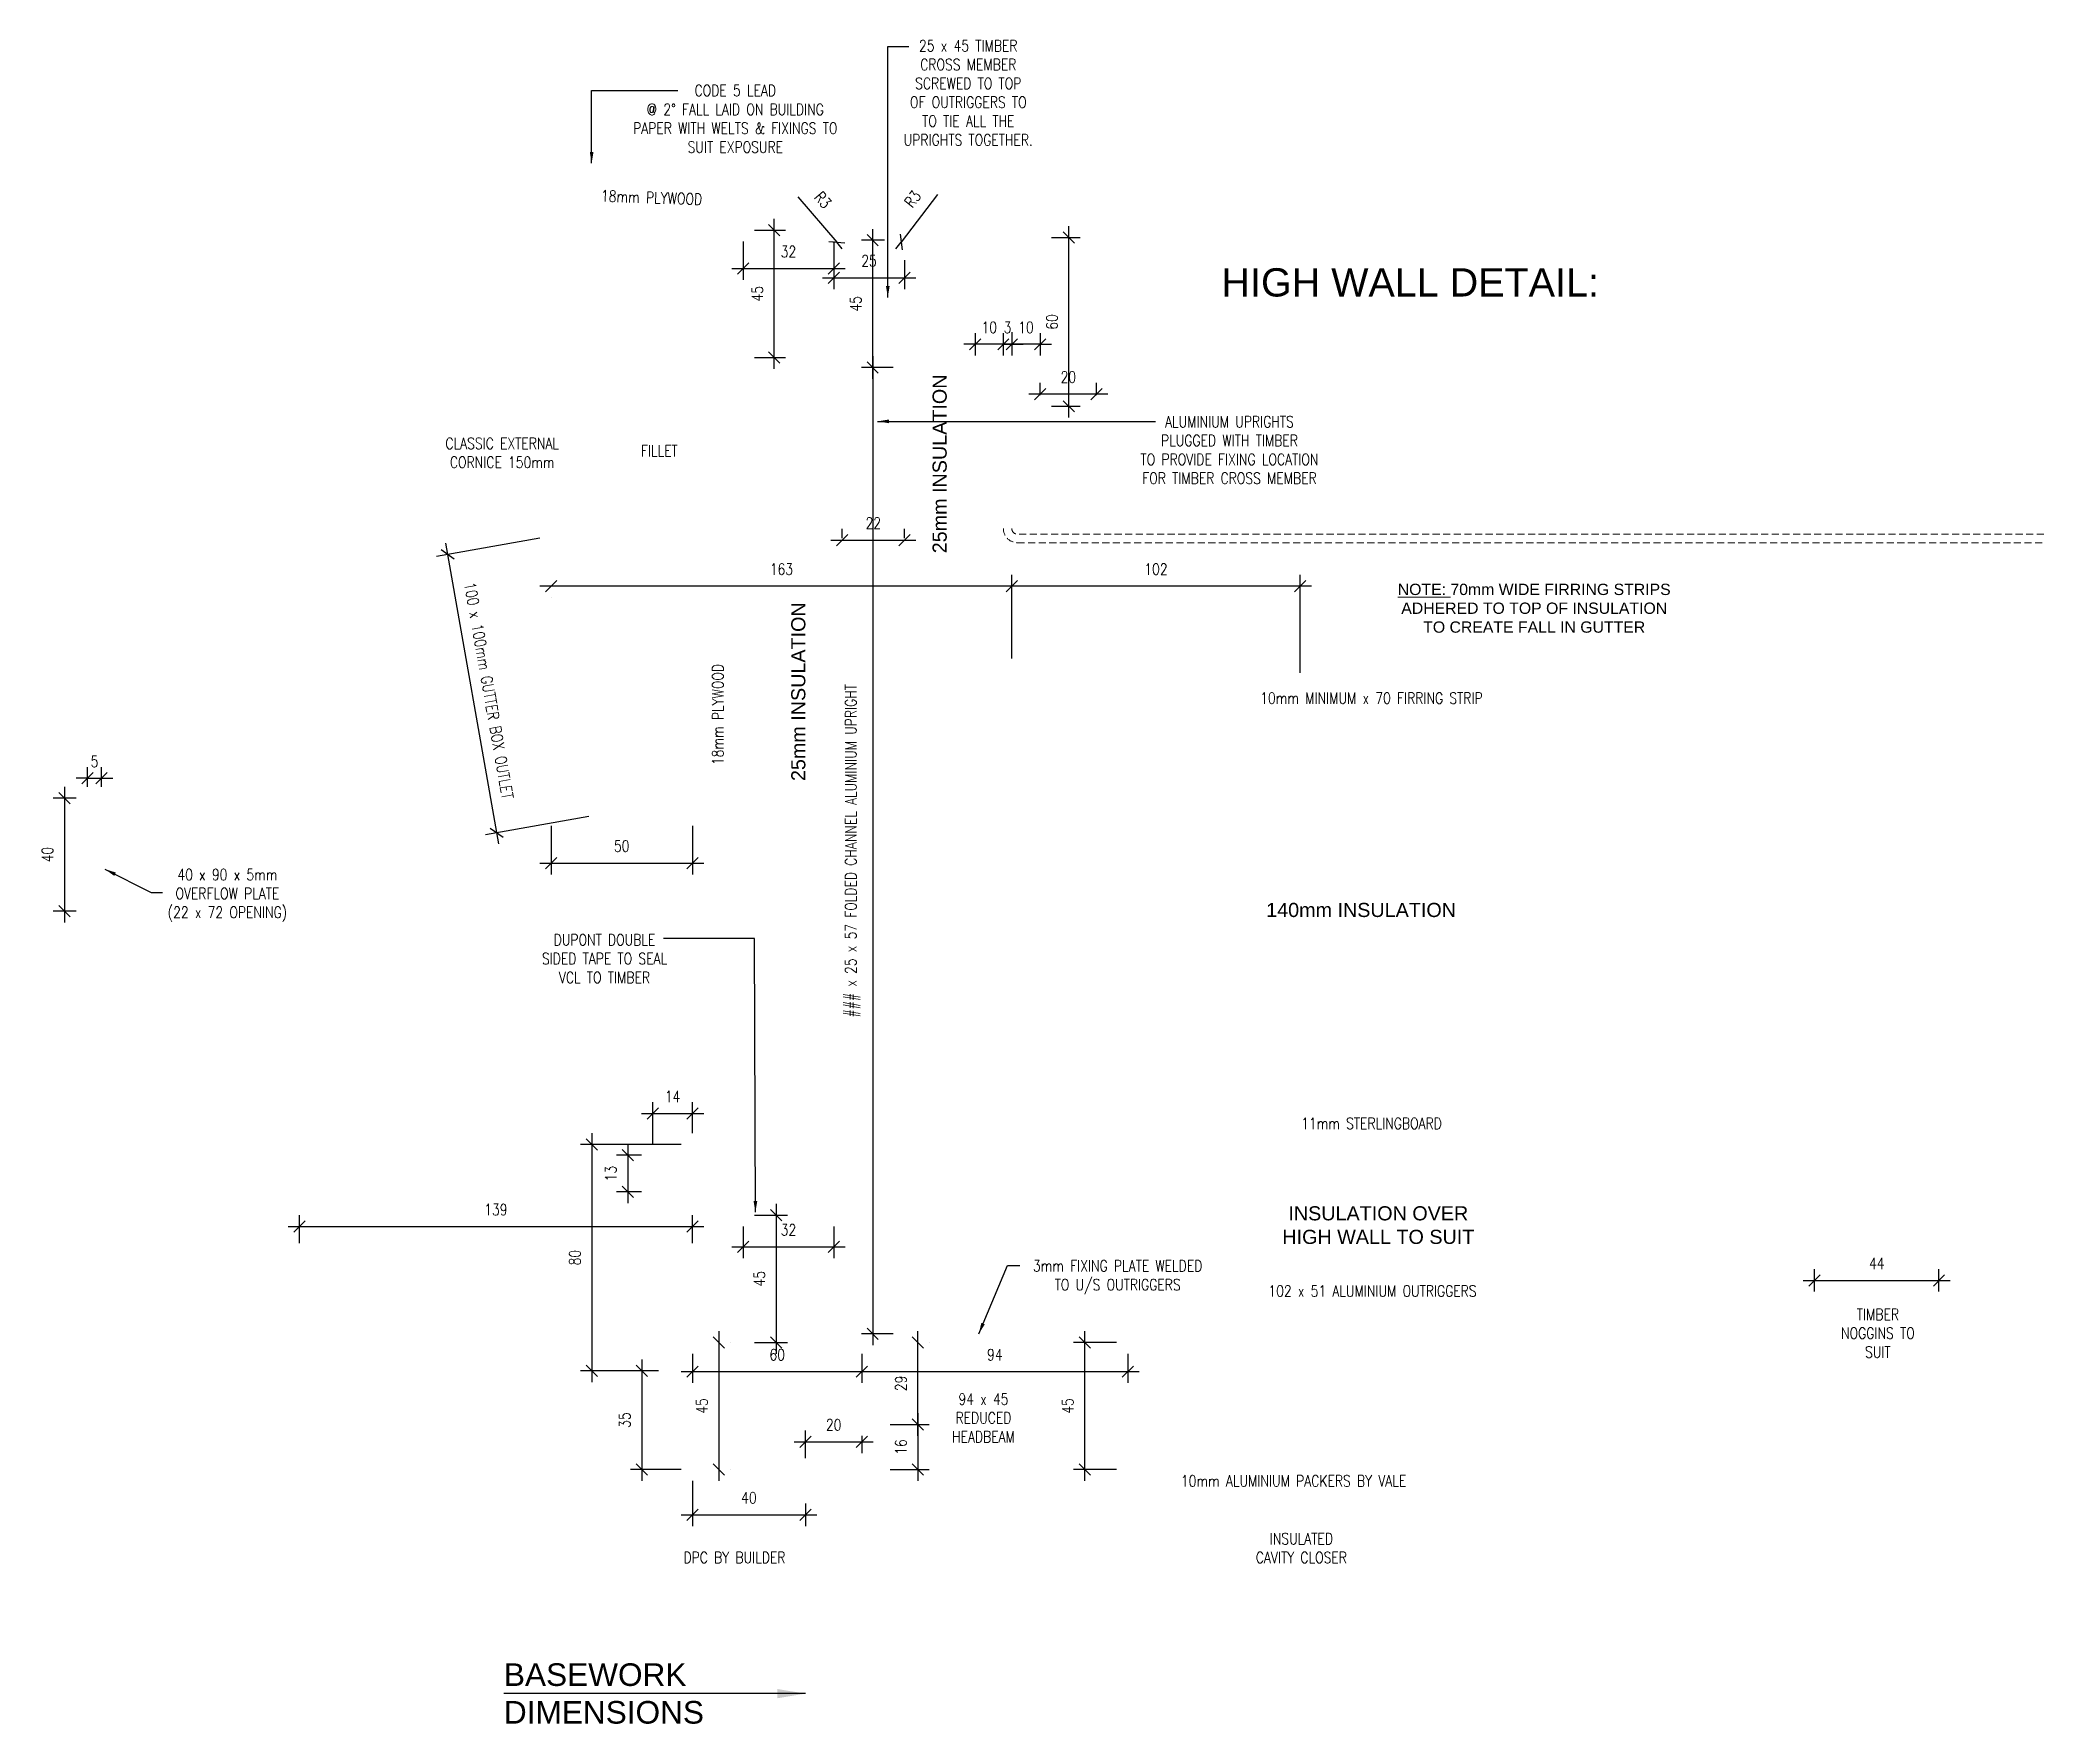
# Model space of a CAD drawing. Header units: millimetres. Extents: x -38686 to 870903, y -23218 to 232707.
# Drawn here: x 867746 to 868455, y 231360 to 231956 of the extents above; entities that cross this region are included whole.
import ezdxf

# ---------------------------------------------------------------- set-up
doc = ezdxf.new("R2010")
doc.units = ezdxf.units.MM
doc.header["$LTSCALE"] = 10
doc.header["$PDMODE"] = 35
doc.header["$PDSIZE"] = 50
doc.linetypes.add('HIDDEN', pattern=[0.375, 0.25, -0.125])
doc.layers.add('44 - Detail Text', color=7, linetype='Continuous')
doc.styles.add('1-2', font='romans.shx', dxfattribs={"width": 0.8, "height": 4})
doc.styles.add('1-20', font='romans.shx', dxfattribs={"width": 0.8, "height": 35})
doc.styles.add('1-5', font='romans.shx', dxfattribs={"width": 0.8, "height": 10})
doc.dimstyles.new('1-2', dxfattribs={"dimtxt": 4, "dimasz": 4, "dimexe": 4, "dimexo": 4, "dimgap": 4, "dimtad": 1, "dimdec": 0, "dimzin": 0, "dimdsep": 46, "dimtxsty": '1-2', "dimblk": 'OBLIQUE', "dimcen": 4, "dimdle": 4, "dimclrd": 251, "dimclre": 251, "dimclrt": 251, "dimadec": 0, "dimazin": 0, "dimtfac": 1, "dimtdec": 0, "dimtix": 1, "dimtmove": 1, "dimatfit": 3, "dimfxl": 1, "dimtolj": 1, "dimtzin": 0, "dimlwd": 25, "dimarcsym": 0})
doc.dimstyles.new('1-5', dxfattribs={"dimtxt": 10, "dimasz": 10, "dimexe": 10, "dimexo": 10, "dimgap": 10, "dimtad": 1, "dimdec": 0, "dimzin": 0, "dimdsep": 46, "dimtxsty": '1-5', "dimblk": 'OBLIQUE', "dimcen": 10, "dimdle": 10, "dimclrd": 251, "dimclre": 251, "dimclrt": 251, "dimadec": 0, "dimazin": 0, "dimtfac": 1, "dimtdec": 0, "dimtix": 1, "dimtmove": 1, "dimatfit": 3, "dimfxl": 1, "dimtolj": 1, "dimtzin": 0, "dimlwd": 25, "dimarcsym": 0})

msp = doc.modelspace()

# ---------------------------------------------------------------- texts
at = {"layer": '44 - Detail Text', "color": 8, "lineweight": 9}
for s, insert, char_height, attachment_point, style in [('25 x 45 TIMBER\\PCROSS MEMBER\\PSCREWED TO TOP\\POF OUTRIGGERS TO\\PTO TIE ALL THE\\PUPRIGHTS TOGETHER.', (868074.462, 231937.537), 4, 5, '1-2'), ('\\A1;{\\fArial|b0|i0|c0|p34;\\W1;HIGH WALL DETAIL:}', (868230.801, 231870.391), 10, 5, '1-20'), ('ALUMINIUM UPRIGHTS\\PPLUGGED WITH TIMBER\\PTO PROVIDE FIXING LOCATION\\PFOR TIMBER CROSS MEMBER', (868166.859, 231811.162), 4, 5, '1-2'), ('CLASSIC EXTERNAL\\PCORNICE 150mm', (867909.59, 231810.133), 4, 5, '1-2'), ('FILLET', (867965.159, 231810.895), 4, 5, '1-2'), ('{\\fArial|b0|i0|c0|p34;\\W1;\\L\\C3;NOTE:\\l 70mm WIDE FIRRING STRIPS\\PADHERED TO TOP OF INSULATION\\PTO CREATE FALL IN GUTTER}', (868274.666, 231755.133), 4, 5, '1-2'), ('10mm MINIMUM x 70 FIRRING STRIP', (868217.092, 231723.35), 4, 5, '1-2'), ('{\\fArial|b0|i0|c0|p34;\\W1;\\C3;140mm INSULATION}', (868213.421, 231648.35), 5, 5, '1-2'), ('DUPONT DOUBLE\\PSIDED TAPE TO SEAL\\PVCL TO TIMBER', (867945.77, 231631.163), 4, 5, '1-2'), ('11mm STERLINGBOARD', (868217.105, 231572.85), 4, 5, '1-2'), ('3mm FIXING PLATE WELDED\\PTO U/S OUTRIGGERS', (868127.291, 231518.46), 4, 5, '1-2'), ('DPC BY BUILDER', (867991.748, 231419.24), 4, 5, '1-2'), ('{\\fArial|b0|i0|c0|p34;\\W1;BASEWORK\\PDIMENSIONS}', (867910.185, 231371.078), 8, 4, '1-5')]:
    msp.add_mtext(s, dxfattribs=dict(at, insert=insert, char_height=char_height, attachment_point=attachment_point, style=style))
at = {"layer": '44 - Detail Text', "color": 8, "lineweight": 9, "attachment_point": 5, "style": '1-2'}
for s, insert, char_height, width in [('CODE 5 LEAD\\P@ 2%%D FALL LAID ON BUILDING PAPER WITH WELTS & FIXINGS TO SUIT EXPOSURE', (867992.037, 231928.344), 4, 83.62148), ('{\\fArial|b0|i0|c0|p34;\\W1;\\C3;INSULATION OVER HIGH WALL TO SUIT}', (868219.521, 231536.842), 5, 72.35478), ('102 x 51 ALUMINIUM OUTRIGGERS', (868217.453, 231513.556), 4, 72.22341), ('TIMBER NOGGINS TO SUIT', (868396.241, 231498.621), 4, 31.74865), ('94 x 45\\PREDUCED HEADBEAM', (868079.838, 231468.644), 4, 24.7374)]:
    msp.add_mtext(s, dxfattribs=dict(at, insert=insert, char_height=char_height, width=width))
at = {"layer": '44 - Detail Text', "color": 8, "lineweight": 9, "char_height": 4, "attachment_point": 5, "style": '1-2', "bg_fill": 3, "box_fill_scale": 1.5, "bg_fill_color": 256, "bg_fill_transparency": 0}
for insert, rotation in [((867962.438, 231900.467), 358), ((867985.864, 231717.535), 90)]:
    msp.add_mtext('18mm PLYWOOD', dxfattribs=dict(at, insert=insert, rotation=rotation))
at = {"layer": '44 - Detail Text', "color": 8, "lineweight": 9, "char_height": 5, "attachment_point": 5, "rotation": 90, "style": '1-2'}
for insert in [(868064.364, 231806.229), (868014.364, 231725.625)]:
    msp.add_mtext('{\\fArial|b0|i0|c0|p34;\\W1;\\C3;25mm INSULATION}', dxfattribs=dict(at, insert=insert))
at = {"layer": '44 - Detail Text', "color": 8, "linetype": 'HIDDEN', "lineweight": 9, "insert": (867786.598, 231653.555), "char_height": 4, "width": 51.564, "attachment_point": 4, "style": '1-2'}
msp.add_mtext('\\pxqc;40 x 90 x 5mm OVERFLOW PLATE \\P(22 x 72 OPENING)', dxfattribs=at)
at = {"layer": '44 - Detail Text', "color": 8, "lineweight": 9, "insert": (868189.541, 231446.35), "char_height": 4, "attachment_point": 5, "style": '1-2', "bg_fill": 3, "box_fill_scale": 1, "bg_fill_color": 256, "bg_fill_transparency": 0}
msp.add_mtext('10mm ALUMINIUM PACKERS BY VALE', dxfattribs=at)
at = {"layer": '44 - Detail Text', "color": 8, "lineweight": 9, "insert": (868192.288, 231422.569), "char_height": 4, "attachment_point": 5, "style": '1-2', "bg_fill": 2}
msp.add_mtext('\\A1;INSULATED\\PCAVITY CLOSER', dxfattribs=at)

# ---------------------------------------------------------------- blocks, each defined once
blk = doc.blocks.new('_Oblique')
at = {"color": 0, "linetype": 'ByBlock', "lineweight": -2}
blk.add_line((-0.5, -0.5), (0.5, 0.5), dxfattribs=at)
blk = doc.blocks.new('*D1935')
at = {"layer": '44 - Detail Text', "color": 251, "lineweight": -2, "transparency": 16777216}
for p, q in [((867922.92, 231779.95), (867886.32, 231773.5)), ((867940.29, 231681.47), (867903.68, 231675.02))]:
    blk.add_line(p, q, dxfattribs=at)
at = {"layer": '44 - Detail Text', "color": 251, "lineweight": 25, "transparency": 16777216}
blk.add_line((867889.56, 231778.13), (867908.32, 231671.77), dxfattribs=at)
at = {"layer": 'Defpoints', "color": 0, "transparency": 16777216}
for p in [(867926.86, 231780.65), (867944.23, 231682.17), (867907.62, 231675.71)]:
    blk.add_point(p, dxfattribs=at)
at = {"layer": '44 - Detail Text', "color": 251, "lineweight": 25, "transparency": 16777216, "xscale": 4, "yscale": 4, "zscale": 4}
for p, rotation in [((867890.26, 231774.19), 100.0000000000063), ((867907.62, 231675.71), 280.0000000000063)]:
    blk.add_blockref('_Oblique', p, dxfattribs=dict(at, rotation=rotation))
at = {"layer": '44 - Detail Text', "color": 251, "lineweight": 9, "transparency": 16777216, "insert": (867904.85, 231726), "char_height": 4, "attachment_point": 5, "rotation": 280, "style": '1-2'}
blk.add_mtext('\\A1;100 x 100mm GUTTER BOX OUTLET', dxfattribs=at)
blk = doc.blocks.new('*D1936')
at = {"layer": '44 - Detail Text', "color": 251, "lineweight": -2, "transparency": 16777216}
for p, q in [((867926.86, 231678.15), (867926.86, 231660.99)), ((867976.86, 231678.15), (867976.86, 231660.99))]:
    blk.add_line(p, q, dxfattribs=at)
at = {"layer": '44 - Detail Text', "color": 251, "lineweight": 25, "transparency": 16777216}
blk.add_line((867922.86, 231664.99), (867980.86, 231664.99), dxfattribs=at)
at = {"layer": 'Defpoints', "color": 0, "transparency": 16777216}
for p in [(867926.86, 231682.15), (867976.86, 231682.15), (867976.86, 231664.99)]:
    blk.add_point(p, dxfattribs=at)
at = {"layer": '44 - Detail Text', "color": 251, "lineweight": 25, "transparency": 16777216, "xscale": 4, "yscale": 4, "zscale": 4, "rotation": 180}
blk.add_blockref('_Oblique', (867926.86, 231664.99), dxfattribs=at)
at = {"layer": '44 - Detail Text', "color": 251, "lineweight": 25, "transparency": 16777216, "xscale": 4, "yscale": 4, "zscale": 4}
blk.add_blockref('_Oblique', (867976.86, 231664.99), dxfattribs=at)
at = {"layer": '44 - Detail Text', "color": 251, "lineweight": 9, "transparency": 16777216, "insert": (867951.86, 231670.99), "char_height": 4, "attachment_point": 5, "style": '1-2'}
blk.add_mtext('\\A1;50', dxfattribs=at)
blk = doc.blocks.new('*D1937')
at = {"layer": '44 - Detail Text', "color": 251, "lineweight": -2, "transparency": 16777216}
for p, q in [((868089.86, 231737.35), (868089.86, 231766.98)), ((868191.86, 231732.35), (868191.86, 231766.98))]:
    blk.add_line(p, q, dxfattribs=at)
at = {"layer": '44 - Detail Text', "color": 251, "lineweight": 25, "transparency": 16777216}
blk.add_line((868195.86, 231762.98), (868085.86, 231762.98), dxfattribs=at)
at = {"layer": 'Defpoints', "color": 0, "transparency": 16777216}
for p in [(868089.86, 231762.98), (868089.86, 231733.35), (868191.86, 231728.35)]:
    blk.add_point(p, dxfattribs=at)
at = {"layer": '44 - Detail Text', "color": 251, "lineweight": 25, "transparency": 16777216, "xscale": 4, "yscale": 4, "zscale": 4, "rotation": 180}
blk.add_blockref('_Oblique', (868089.86, 231762.98), dxfattribs=at)
at = {"layer": '44 - Detail Text', "color": 251, "lineweight": 25, "transparency": 16777216, "xscale": 4, "yscale": 4, "zscale": 4}
blk.add_blockref('_Oblique', (868191.86, 231762.98), dxfattribs=at)
at = {"layer": '44 - Detail Text', "color": 251, "lineweight": 9, "transparency": 16777216, "insert": (868140.86, 231768.98), "char_height": 4, "attachment_point": 5, "style": '1-2'}
blk.add_mtext('\\A1;102', dxfattribs=at)
blk = doc.blocks.new('*D1938')
at = {"layer": '44 - Detail Text', "color": 251, "lineweight": -2, "transparency": 16777216}
for p, q in [((868089.86, 231737.35), (868089.86, 231766.98)), ((867926.86, 231758.98), (867926.86, 231758.98))]:
    blk.add_line(p, q, dxfattribs=at)
at = {"layer": '44 - Detail Text', "color": 251, "lineweight": 25, "transparency": 16777216}
blk.add_line((868093.86, 231762.98), (867922.86, 231762.98), dxfattribs=at)
at = {"layer": 'Defpoints', "color": 0, "transparency": 16777216}
for p in [(867926.86, 231762.98), (867926.86, 231762.98), (868089.86, 231733.35)]:
    blk.add_point(p, dxfattribs=at)
at = {"layer": '44 - Detail Text', "color": 251, "lineweight": 25, "transparency": 16777216, "xscale": 4, "yscale": 4, "zscale": 4, "rotation": 180}
blk.add_blockref('_Oblique', (867926.86, 231762.98), dxfattribs=at)
at = {"layer": '44 - Detail Text', "color": 251, "lineweight": 25, "transparency": 16777216, "xscale": 4, "yscale": 4, "zscale": 4}
blk.add_blockref('_Oblique', (868089.86, 231762.98), dxfattribs=at)
at = {"layer": '44 - Detail Text', "color": 251, "lineweight": 9, "transparency": 16777216, "insert": (868008.36, 231768.98), "char_height": 4, "attachment_point": 5, "style": '1-2'}
blk.add_mtext('\\A1;163', dxfattribs=at)
blk = doc.blocks.new('*D1910')
at = {"layer": '44 - Detail Text', "color": 251, "lineweight": 25, "transparency": 16777216}
for p, q in [((867762.86, 231694.97), (867758.86, 231694.97)), ((867762.86, 231694.97), (867767.86, 231694.97)), ((867767.86, 231694.97), (867771.86, 231694.97))]:
    blk.add_line(p, q, dxfattribs=at)
at = {"layer": '44 - Detail Text', "color": 251, "lineweight": -2, "transparency": 16777216}
for p, q in [((867762.86, 231691.98), (867762.86, 231698.97)), ((867767.86, 231691.98), (867767.86, 231698.97))]:
    blk.add_line(p, q, dxfattribs=at)
at = {"layer": 'Defpoints', "color": 0, "transparency": 16777216}
for p in [(867767.86, 231694.97), (867762.86, 231687.98), (867767.86, 231687.98)]:
    blk.add_point(p, dxfattribs=at)
at = {"layer": '44 - Detail Text', "color": 251, "lineweight": 25, "transparency": 16777216, "xscale": 4, "yscale": 4, "zscale": 4}
blk.add_blockref('_Oblique', (867762.86, 231694.97), dxfattribs=at)
at = {"layer": '44 - Detail Text', "color": 251, "lineweight": 25, "transparency": 16777216, "xscale": 4, "yscale": 4, "zscale": 4, "rotation": 180}
blk.add_blockref('_Oblique', (867767.86, 231694.97), dxfattribs=at)
at = {"layer": '44 - Detail Text', "color": 251, "lineweight": 9, "transparency": 16777216, "insert": (867765.36, 231700.97), "char_height": 4, "attachment_point": 5, "style": '1-2'}
blk.add_mtext('\\A1;5', dxfattribs=at)
blk = doc.blocks.new('*D1911')
at = {"layer": '44 - Detail Text', "color": 251, "lineweight": -2, "transparency": 16777216}
for p, q in [((867758.86, 231687.98), (867750.73, 231687.98)), ((867758.86, 231647.98), (867750.73, 231647.98))]:
    blk.add_line(p, q, dxfattribs=at)
at = {"layer": '44 - Detail Text', "color": 251, "lineweight": 25, "transparency": 16777216}
blk.add_line((867754.73, 231691.98), (867754.73, 231643.98), dxfattribs=at)
at = {"layer": 'Defpoints', "color": 0, "transparency": 16777216}
for p in [(867762.86, 231687.98), (867754.73, 231647.98), (867762.86, 231647.98)]:
    blk.add_point(p, dxfattribs=at)
at = {"layer": '44 - Detail Text', "color": 251, "lineweight": 25, "transparency": 16777216, "xscale": 4, "yscale": 4, "zscale": 4}
for p, rotation in [((867754.73, 231687.98), 90), ((867754.73, 231647.98), 270)]:
    blk.add_blockref('_Oblique', p, dxfattribs=dict(at, rotation=rotation))
at = {"layer": '44 - Detail Text', "color": 251, "lineweight": 9, "transparency": 16777216, "insert": (867748.73, 231667.98), "char_height": 4, "attachment_point": 5, "rotation": 90, "style": '1-2'}
blk.add_mtext('\\A1;40', dxfattribs=at)
blk = doc.blocks.new('*D1815')
at = {"layer": '44 - Detail Text', "color": 251, "lineweight": -2, "transparency": 16777216}
for p, q in [((867837.86, 231530.52), (867837.86, 231540.34)), ((867976.86, 231530.52), (867976.86, 231540.34))]:
    blk.add_line(p, q, dxfattribs=at)
at = {"layer": '44 - Detail Text', "color": 251, "lineweight": 25, "transparency": 16777216}
blk.add_line((867833.86, 231536.34), (867980.86, 231536.34), dxfattribs=at)
at = {"layer": 'Defpoints', "color": 0, "transparency": 16777216}
for p in [(867976.86, 231536.34), (867837.86, 231526.52), (867976.86, 231526.52)]:
    blk.add_point(p, dxfattribs=at)
at = {"layer": '44 - Detail Text', "color": 251, "lineweight": 25, "transparency": 16777216, "xscale": 4, "yscale": 4, "zscale": 4, "rotation": 180}
blk.add_blockref('_Oblique', (867837.86, 231536.34), dxfattribs=at)
at = {"layer": '44 - Detail Text', "color": 251, "lineweight": 25, "transparency": 16777216, "xscale": 4, "yscale": 4, "zscale": 4}
blk.add_blockref('_Oblique', (867976.86, 231536.34), dxfattribs=at)
at = {"layer": '44 - Detail Text', "color": 251, "lineweight": 9, "transparency": 16777216, "insert": (867907.36, 231542.34), "char_height": 4, "attachment_point": 5, "style": '1-2'}
blk.add_mtext('\\A1;139', dxfattribs=at)
blk = doc.blocks.new('*D1964')
at = {"layer": '44 - Detail Text', "color": 251, "lineweight": 25, "transparency": 16777216}
blk.add_line((868040.64, 231844.35), (868040.64, 231494.35), dxfattribs=at)
at = {"layer": '44 - Detail Text', "color": 251, "lineweight": -2, "transparency": 16777216}
for p, q in [((868047.86, 231840.35), (868036.64, 231840.35)), ((868047.86, 231498.35), (868036.64, 231498.35))]:
    blk.add_line(p, q, dxfattribs=at)
at = {"layer": 'Defpoints', "color": 0, "transparency": 16777216}
for p in [(868051.86, 231840.35), (868040.64, 231498.35), (868051.86, 231498.35)]:
    blk.add_point(p, dxfattribs=at)
at = {"layer": '44 - Detail Text', "color": 251, "lineweight": 25, "transparency": 16777216, "xscale": 4, "yscale": 4, "zscale": 4}
for p, rotation in [((868040.64, 231840.35), 90), ((868040.64, 231498.35), 270)]:
    blk.add_blockref('_Oblique', p, dxfattribs=dict(at, rotation=rotation))
at = {"layer": '44 - Detail Text', "color": 251, "lineweight": 9, "transparency": 16777216, "insert": (868033.59, 231669.35), "char_height": 4, "attachment_point": 5, "rotation": 90, "style": '1-2'}
blk.add_mtext('\\A1;### x 25 x 57 FOLDED CHANNEL ALUMINIUM UPRIGHT', dxfattribs=at)
blk = doc.blocks.new('*D1838')
at = {"layer": '44 - Detail Text', "color": 251, "lineweight": 25, "transparency": 16777216}
blk.add_line((868056.64, 231470.35), (868056.64, 231446.35), dxfattribs=at)
at = {"layer": '44 - Detail Text', "color": 251, "lineweight": -2, "transparency": 16777216}
for p, q in [((868046.86, 231466.35), (868060.64, 231466.35)), ((868046.86, 231450.35), (868060.64, 231450.35))]:
    blk.add_line(p, q, dxfattribs=at)
at = {"layer": 'Defpoints', "color": 0, "transparency": 16777216}
for p in [(868042.86, 231466.35), (868042.86, 231450.35), (868056.64, 231450.35)]:
    blk.add_point(p, dxfattribs=at)
at = {"layer": '44 - Detail Text', "color": 251, "lineweight": 25, "transparency": 16777216, "xscale": 4, "yscale": 4, "zscale": 4}
for p, rotation in [((868056.64, 231466.35), 90), ((868056.64, 231450.35), 270)]:
    blk.add_blockref('_Oblique', p, dxfattribs=dict(at, rotation=rotation))
at = {"layer": '44 - Detail Text', "color": 251, "lineweight": 9, "transparency": 16777216, "insert": (868050.64, 231458.35), "char_height": 4, "attachment_point": 5, "rotation": 90, "style": '1-2'}
blk.add_mtext('\\A1;16', dxfattribs=at)
blk = doc.blocks.new('*D1839')
at = {"layer": '44 - Detail Text', "color": 251, "lineweight": 25, "transparency": 16777216}
blk.add_line((868056.64, 231462.35), (868056.64, 231499.35), dxfattribs=at)
at = {"layer": '44 - Detail Text', "color": 251, "lineweight": -2, "transparency": 16777216}
for p, q in [((868060.64, 231495.35), (868060.64, 231495.35)), ((868048.86, 231466.35), (868060.64, 231466.35))]:
    blk.add_line(p, q, dxfattribs=at)
at = {"layer": 'Defpoints', "color": 0, "transparency": 16777216}
for p in [(868056.64, 231495.35), (868056.64, 231495.35), (868044.86, 231466.35)]:
    blk.add_point(p, dxfattribs=at)
at = {"layer": '44 - Detail Text', "color": 251, "lineweight": 25, "transparency": 16777216, "xscale": 4, "yscale": 4, "zscale": 4}
for p, rotation in [((868056.64, 231495.35), 90), ((868056.64, 231466.35), 270)]:
    blk.add_blockref('_Oblique', p, dxfattribs=dict(at, rotation=rotation))
at = {"layer": '44 - Detail Text', "color": 251, "lineweight": 9, "transparency": 16777216, "insert": (868050.64, 231480.85), "char_height": 4, "attachment_point": 5, "rotation": 90, "style": '1-2'}
blk.add_mtext('\\A1;29', dxfattribs=at)
blk = doc.blocks.new('*D1965')
at = {"layer": '44 - Detail Text', "color": 251, "lineweight": -2, "transparency": 16777216}
for p, q in [((868036.86, 231491.35), (868036.86, 231481.01)), ((868130.86, 231491.35), (868130.86, 231481.01))]:
    blk.add_line(p, q, dxfattribs=at)
at = {"layer": '44 - Detail Text', "color": 251, "lineweight": 25, "transparency": 16777216}
blk.add_line((868032.86, 231485.01), (868134.86, 231485.01), dxfattribs=at)
at = {"layer": 'Defpoints', "color": 0, "transparency": 16777216}
for p in [(868036.86, 231495.35), (868130.86, 231495.35), (868130.86, 231485.01)]:
    blk.add_point(p, dxfattribs=at)
at = {"layer": '44 - Detail Text', "color": 251, "lineweight": 25, "transparency": 16777216, "xscale": 4, "yscale": 4, "zscale": 4, "rotation": 180}
blk.add_blockref('_Oblique', (868036.86, 231485.01), dxfattribs=at)
at = {"layer": '44 - Detail Text', "color": 251, "lineweight": 25, "transparency": 16777216, "xscale": 4, "yscale": 4, "zscale": 4}
blk.add_blockref('_Oblique', (868130.86, 231485.01), dxfattribs=at)
at = {"layer": '44 - Detail Text', "color": 251, "lineweight": 9, "transparency": 16777216, "insert": (868083.86, 231491.01), "char_height": 4, "attachment_point": 5, "style": '1-2'}
blk.add_mtext('\\A1;94', dxfattribs=at)
blk = doc.blocks.new('*D1966')
at = {"layer": '44 - Detail Text', "color": 251, "lineweight": -2, "transparency": 16777216}
for p, q in [((868103.86, 231886.35), (868114.08, 231886.35)), ((868103.86, 231826.6), (868114.08, 231826.6))]:
    blk.add_line(p, q, dxfattribs=at)
at = {"layer": '44 - Detail Text', "color": 251, "lineweight": 25, "transparency": 16777216}
blk.add_line((868110.08, 231822.6), (868110.08, 231890.35), dxfattribs=at)
at = {"layer": 'Defpoints', "color": 0, "transparency": 16777216}
for p in [(868099.86, 231886.35), (868110.08, 231886.35), (868099.86, 231826.6)]:
    blk.add_point(p, dxfattribs=at)
at = {"layer": '44 - Detail Text', "color": 251, "lineweight": 25, "transparency": 16777216, "xscale": 4, "yscale": 4, "zscale": 4}
for p, rotation in [((868110.08, 231886.35), 90), ((868110.08, 231826.6), 270)]:
    blk.add_blockref('_Oblique', p, dxfattribs=dict(at, rotation=rotation))
at = {"layer": '44 - Detail Text', "color": 251, "lineweight": 9, "transparency": 16777216, "insert": (868104.08, 231856.48), "char_height": 4, "attachment_point": 5, "rotation": 90, "style": '1-2'}
blk.add_mtext('\\A1;60', dxfattribs=at)
blk = doc.blocks.new('*D1967')
at = {"layer": '44 - Detail Text', "color": 251, "lineweight": 25, "transparency": 16777216}
blk.add_line((868123.86, 231830.94), (868095.86, 231830.94), dxfattribs=at)
at = {"layer": '44 - Detail Text', "color": 251, "lineweight": -2, "transparency": 16777216}
for p, q in [((868099.86, 231830.6), (868099.86, 231834.94)), ((868119.86, 231830.6), (868119.86, 231834.94))]:
    blk.add_line(p, q, dxfattribs=at)
at = {"layer": 'Defpoints', "color": 0, "transparency": 16777216}
for p in [(868099.86, 231830.94), (868099.86, 231826.6), (868119.86, 231826.6)]:
    blk.add_point(p, dxfattribs=at)
at = {"layer": '44 - Detail Text', "color": 251, "lineweight": 25, "transparency": 16777216, "xscale": 4, "yscale": 4, "zscale": 4, "rotation": 180}
blk.add_blockref('_Oblique', (868099.86, 231830.94), dxfattribs=at)
at = {"layer": '44 - Detail Text', "color": 251, "lineweight": 25, "transparency": 16777216, "xscale": 4, "yscale": 4, "zscale": 4}
blk.add_blockref('_Oblique', (868119.86, 231830.94), dxfattribs=at)
at = {"layer": '44 - Detail Text', "color": 251, "lineweight": 9, "transparency": 16777216, "insert": (868109.86, 231836.94), "char_height": 4, "attachment_point": 5, "style": '1-2'}
blk.add_mtext('\\A1;20', dxfattribs=at)
blk = doc.blocks.new('*D1968')
at = {"layer": '44 - Detail Text', "color": 251, "lineweight": -2, "transparency": 16777216}
for p, q in [((868089.86, 231852.85), (868089.86, 231844.54)), ((868099.86, 231852.48), (868099.86, 231844.54))]:
    blk.add_line(p, q, dxfattribs=at)
at = {"layer": '44 - Detail Text', "color": 251, "lineweight": 25, "transparency": 16777216}
for p, q in [((868089.86, 231848.54), (868085.86, 231848.54)), ((868099.86, 231848.54), (868089.86, 231848.54)), ((868099.86, 231848.54), (868103.86, 231848.54))]:
    blk.add_line(p, q, dxfattribs=at)
at = {"layer": 'Defpoints', "color": 0, "transparency": 16777216}
for p in [(868089.86, 231856.85), (868099.86, 231856.48), (868089.86, 231848.54)]:
    blk.add_point(p, dxfattribs=at)
at = {"layer": '44 - Detail Text', "color": 251, "lineweight": 25, "transparency": 16777216, "xscale": 4, "yscale": 4, "zscale": 4}
blk.add_blockref('_Oblique', (868089.86, 231848.54), dxfattribs=at)
at = {"layer": '44 - Detail Text', "color": 251, "lineweight": 25, "transparency": 16777216, "xscale": 4, "yscale": 4, "zscale": 4, "rotation": 180}
blk.add_blockref('_Oblique', (868099.86, 231848.54), dxfattribs=at)
at = {"layer": '44 - Detail Text', "color": 251, "lineweight": 9, "transparency": 16777216, "insert": (868094.86, 231854.54), "char_height": 4, "attachment_point": 5, "style": '1-2'}
blk.add_mtext('\\A1;10', dxfattribs=at)
blk = doc.blocks.new('*D1969')
at = {"layer": '44 - Detail Text', "color": 251, "lineweight": -2, "transparency": 16777216}
for p, q in [((867994.86, 231884.9), (867994.86, 231871.34)), ((868026.86, 231884.9), (868026.86, 231871.34))]:
    blk.add_line(p, q, dxfattribs=at)
at = {"layer": '44 - Detail Text', "color": 251, "lineweight": 25, "transparency": 16777216}
blk.add_line((867990.86, 231875.34), (868030.86, 231875.34), dxfattribs=at)
at = {"layer": 'Defpoints', "color": 0, "transparency": 16777216}
for p in [(867994.86, 231888.9), (868026.86, 231888.9), (868026.86, 231875.34)]:
    blk.add_point(p, dxfattribs=at)
at = {"layer": '44 - Detail Text', "color": 251, "lineweight": 25, "transparency": 16777216, "xscale": 4, "yscale": 4, "zscale": 4, "rotation": 180}
blk.add_blockref('_Oblique', (867994.86, 231875.34), dxfattribs=at)
at = {"layer": '44 - Detail Text', "color": 251, "lineweight": 25, "transparency": 16777216, "xscale": 4, "yscale": 4, "zscale": 4}
blk.add_blockref('_Oblique', (868026.86, 231875.34), dxfattribs=at)
at = {"layer": '44 - Detail Text', "color": 251, "lineweight": 9, "transparency": 16777216, "insert": (868010.86, 231881.34), "char_height": 4, "attachment_point": 5, "style": '1-2'}
blk.add_mtext('\\A1;32', dxfattribs=at)
blk = doc.blocks.new('*D1970')
at = {"layer": '44 - Detail Text', "color": 251, "lineweight": 25, "transparency": 16777216}
blk.add_line((868005.84, 231839.9), (868005.84, 231892.9), dxfattribs=at)
at = {"layer": '44 - Detail Text', "color": 251, "lineweight": -2, "transparency": 16777216}
for p, q in [((867998.86, 231888.9), (868009.84, 231888.9)), ((867998.86, 231843.9), (868009.84, 231843.9))]:
    blk.add_line(p, q, dxfattribs=at)
at = {"layer": 'Defpoints', "color": 0, "transparency": 16777216}
for p in [(867994.86, 231888.9), (868005.84, 231888.9), (867994.86, 231843.9)]:
    blk.add_point(p, dxfattribs=at)
at = {"layer": '44 - Detail Text', "color": 251, "lineweight": 25, "transparency": 16777216, "xscale": 4, "yscale": 4, "zscale": 4}
for p, rotation in [((868005.84, 231888.9), 90), ((868005.84, 231843.9), 270)]:
    blk.add_blockref('_Oblique', p, dxfattribs=dict(at, rotation=rotation))
at = {"layer": '44 - Detail Text', "color": 251, "lineweight": 9, "transparency": 16777216, "insert": (867999.84, 231866.4), "char_height": 4, "attachment_point": 5, "rotation": 90, "style": '1-2'}
blk.add_mtext('\\A1;45', dxfattribs=at)
blk = doc.blocks.new('*D1971')
at = {"layer": '44 - Detail Text', "color": 251, "lineweight": 25, "transparency": 16777216}
blk.add_line((868022.86, 231872.1), (868055.86, 231872.1), dxfattribs=at)
at = {"layer": '44 - Detail Text', "color": 251, "lineweight": -2, "transparency": 16777216}
for p, q in [((868026.86, 231878.35), (868026.86, 231868.1)), ((868051.86, 231878.35), (868051.86, 231868.1))]:
    blk.add_line(p, q, dxfattribs=at)
at = {"layer": 'Defpoints', "color": 0, "transparency": 16777216}
for p in [(868026.86, 231882.35), (868051.86, 231882.35), (868051.86, 231872.1)]:
    blk.add_point(p, dxfattribs=at)
at = {"layer": '44 - Detail Text', "color": 251, "lineweight": 25, "transparency": 16777216, "xscale": 4, "yscale": 4, "zscale": 4, "rotation": 180}
blk.add_blockref('_Oblique', (868026.86, 231872.1), dxfattribs=at)
at = {"layer": '44 - Detail Text', "color": 251, "lineweight": 25, "transparency": 16777216, "xscale": 4, "yscale": 4, "zscale": 4}
blk.add_blockref('_Oblique', (868051.86, 231872.1), dxfattribs=at)
at = {"layer": '44 - Detail Text', "color": 251, "lineweight": 9, "transparency": 16777216, "insert": (868039.36, 231878.1), "char_height": 4, "attachment_point": 5, "style": '1-2'}
blk.add_mtext('\\A1;25', dxfattribs=at)
blk = doc.blocks.new('*D1972')
at = {"layer": '44 - Detail Text', "color": 251, "lineweight": 25, "transparency": 16777216}
blk.add_line((868040.64, 231836.35), (868040.64, 231889.35), dxfattribs=at)
at = {"layer": '44 - Detail Text', "color": 251, "lineweight": -2, "transparency": 16777216}
for p, q in [((868044.86, 231885.35), (868036.64, 231885.35)), ((868047.86, 231840.35), (868036.64, 231840.35))]:
    blk.add_line(p, q, dxfattribs=at)
at = {"layer": 'Defpoints', "color": 0, "transparency": 16777216}
for p in [(868040.64, 231885.35), (868048.86, 231885.35), (868051.86, 231840.35)]:
    blk.add_point(p, dxfattribs=at)
at = {"layer": '44 - Detail Text', "color": 251, "lineweight": 25, "transparency": 16777216, "xscale": 4, "yscale": 4, "zscale": 4}
for p, rotation in [((868040.64, 231885.35), 90), ((868040.64, 231840.35), 270)]:
    blk.add_blockref('_Oblique', p, dxfattribs=dict(at, rotation=rotation))
at = {"layer": '44 - Detail Text', "color": 251, "lineweight": 9, "transparency": 16777216, "insert": (868034.64, 231862.85), "char_height": 4, "attachment_point": 5, "rotation": 90, "style": '1-2'}
blk.add_mtext('\\A1;45', dxfattribs=at)
blk = doc.blocks.new('*D1973')
at = {"layer": '44 - Detail Text', "color": 251, "lineweight": -2, "transparency": 16777216}
for p, q in [((868029.86, 231779.91), (868029.86, 231783.29)), ((868051.86, 231779.91), (868051.86, 231783.29))]:
    blk.add_line(p, q, dxfattribs=at)
at = {"layer": '44 - Detail Text', "color": 251, "lineweight": 25, "transparency": 16777216}
blk.add_line((868025.86, 231779.29), (868055.86, 231779.29), dxfattribs=at)
at = {"layer": 'Defpoints', "color": 0, "transparency": 16777216}
for p in [(868029.86, 231775.91), (868051.86, 231779.29), (868051.86, 231775.91)]:
    blk.add_point(p, dxfattribs=at)
at = {"layer": '44 - Detail Text', "color": 251, "lineweight": 25, "transparency": 16777216, "xscale": 4, "yscale": 4, "zscale": 4, "rotation": 180}
blk.add_blockref('_Oblique', (868029.86, 231779.29), dxfattribs=at)
at = {"layer": '44 - Detail Text', "color": 251, "lineweight": 25, "transparency": 16777216, "xscale": 4, "yscale": 4, "zscale": 4}
blk.add_blockref('_Oblique', (868051.86, 231779.29), dxfattribs=at)
at = {"layer": '44 - Detail Text', "color": 251, "lineweight": 9, "transparency": 16777216, "insert": (868040.86, 231785.29), "char_height": 4, "attachment_point": 5, "style": '1-2'}
blk.add_mtext('\\A1;22', dxfattribs=at)
blk = doc.blocks.new('*D1974')
at = {"layer": '44 - Detail Text', "color": 251, "lineweight": 25, "ltscale": 2, "transparency": 16777216}
blk.add_line((867958.86, 231576.38), (867980.86, 231576.38), dxfattribs=at)
at = {"layer": '44 - Detail Text', "color": 251, "lineweight": -2, "ltscale": 2, "transparency": 16777216}
for p, q in [((867962.86, 231565.6), (867962.86, 231580.38)), ((867976.86, 231569.35), (867976.86, 231580.38))]:
    blk.add_line(p, q, dxfattribs=at)
at = {"layer": 'Defpoints', "color": 0, "ltscale": 2, "transparency": 16777216}
for p in [(867976.86, 231576.38), (867962.86, 231561.6), (867976.86, 231565.35)]:
    blk.add_point(p, dxfattribs=at)
at = {"layer": '44 - Detail Text', "color": 251, "lineweight": 25, "ltscale": 2, "transparency": 16777216, "xscale": 4, "yscale": 4, "zscale": 4, "rotation": 180}
blk.add_blockref('_Oblique', (867962.86, 231576.38), dxfattribs=at)
at = {"layer": '44 - Detail Text', "color": 251, "lineweight": 25, "ltscale": 2, "transparency": 16777216, "xscale": 4, "yscale": 4, "zscale": 4}
blk.add_blockref('_Oblique', (867976.86, 231576.38), dxfattribs=at)
at = {"layer": '44 - Detail Text', "color": 251, "lineweight": 9, "ltscale": 2, "transparency": 16777216, "insert": (867969.86, 231582.38), "char_height": 4, "attachment_point": 5, "style": '1-2'}
blk.add_mtext('\\A1;14', dxfattribs=at)
blk = doc.blocks.new('*D1975')
at = {"layer": '44 - Detail Text', "color": 251, "lineweight": 25, "ltscale": 2, "transparency": 16777216}
blk.add_line((867941.3, 231569.35), (867941.3, 231481.35), dxfattribs=at)
at = {"layer": '44 - Detail Text', "color": 251, "lineweight": -2, "ltscale": 2, "transparency": 16777216}
for p, q in [((867972.86, 231565.35), (867937.3, 231565.35)), ((867964.86, 231485.35), (867937.3, 231485.35))]:
    blk.add_line(p, q, dxfattribs=at)
at = {"layer": 'Defpoints', "color": 0, "ltscale": 2, "transparency": 16777216}
for p in [(867976.86, 231565.35), (867941.3, 231485.35), (867968.86, 231485.35)]:
    blk.add_point(p, dxfattribs=at)
at = {"layer": '44 - Detail Text', "color": 251, "lineweight": 25, "ltscale": 2, "transparency": 16777216, "xscale": 4, "yscale": 4, "zscale": 4}
for p, rotation in [((867941.3, 231565.35), 90), ((867941.3, 231485.35), 270)]:
    blk.add_blockref('_Oblique', p, dxfattribs=dict(at, rotation=rotation))
at = {"layer": '44 - Detail Text', "color": 251, "lineweight": 9, "ltscale": 2, "transparency": 16777216, "insert": (867935.3, 231525.35), "char_height": 4, "attachment_point": 5, "rotation": 90, "style": '1-2'}
blk.add_mtext('\\A1;80', dxfattribs=at)
blk = doc.blocks.new('*D1976')
at = {"layer": '44 - Detail Text', "color": 251, "lineweight": -2, "ltscale": 2, "transparency": 16777216}
for p, q in [((867958.86, 231561.6), (867950.02, 231561.6)), ((867958.86, 231548.6), (867950.02, 231548.6))]:
    blk.add_line(p, q, dxfattribs=at)
at = {"layer": '44 - Detail Text', "color": 251, "lineweight": 25, "ltscale": 2, "transparency": 16777216}
blk.add_line((867954.02, 231565.6), (867954.02, 231544.6), dxfattribs=at)
at = {"layer": 'Defpoints', "color": 0, "ltscale": 2, "transparency": 16777216}
for p in [(867962.86, 231561.6), (867954.02, 231548.6), (867962.86, 231548.6)]:
    blk.add_point(p, dxfattribs=at)
at = {"layer": '44 - Detail Text', "color": 251, "lineweight": 25, "ltscale": 2, "transparency": 16777216, "xscale": 4, "yscale": 4, "zscale": 4}
for p, rotation in [((867954.02, 231561.6), 90), ((867954.02, 231548.6), 270)]:
    blk.add_blockref('_Oblique', p, dxfattribs=dict(at, rotation=rotation))
at = {"layer": '44 - Detail Text', "color": 251, "lineweight": 9, "ltscale": 2, "transparency": 16777216, "insert": (867948.02, 231555.1), "char_height": 4, "attachment_point": 5, "rotation": 90, "style": '1-2'}
blk.add_mtext('\\A1;13', dxfattribs=at)
blk = doc.blocks.new('*D1840')
at = {"layer": '44 - Detail Text', "color": 251, "lineweight": 25, "transparency": 16777216}
blk.add_line((867958.96, 231489.35), (867958.96, 231446.35), dxfattribs=at)
at = {"layer": '44 - Detail Text', "color": 251, "lineweight": -2, "transparency": 16777216}
for p, q in [((867964.86, 231485.35), (867954.96, 231485.35)), ((867972.86, 231450.35), (867954.96, 231450.35))]:
    blk.add_line(p, q, dxfattribs=at)
at = {"layer": 'Defpoints', "color": 0, "transparency": 16777216}
for p in [(867968.86, 231485.35), (867958.96, 231450.35), (867976.86, 231450.35)]:
    blk.add_point(p, dxfattribs=at)
at = {"layer": '44 - Detail Text', "color": 251, "lineweight": 25, "transparency": 16777216, "xscale": 4, "yscale": 4, "zscale": 4}
for p, rotation in [((867958.96, 231485.35), 90), ((867958.96, 231450.35), 270)]:
    blk.add_blockref('_Oblique', p, dxfattribs=dict(at, rotation=rotation))
at = {"layer": '44 - Detail Text', "color": 251, "lineweight": 9, "transparency": 16777216, "insert": (867952.96, 231467.85), "char_height": 4, "attachment_point": 5, "rotation": 90, "style": '1-2'}
blk.add_mtext('\\A1;35', dxfattribs=at)
blk = doc.blocks.new('*D1841')
at = {"layer": '44 - Detail Text', "color": 251, "lineweight": 25, "transparency": 16777216}
for p, q in [((868086.86, 231848.54), (868082.86, 231848.54)), ((868089.86, 231848.54), (868086.86, 231848.54)), ((868089.86, 231848.54), (868093.86, 231848.54))]:
    blk.add_line(p, q, dxfattribs=at)
at = {"layer": 'Defpoints', "color": 0, "transparency": 16777216}
for p in [(868086.86, 231848.54), (868086.86, 231848.54), (868089.86, 231848.54)]:
    blk.add_point(p, dxfattribs=at)
at = {"layer": '44 - Detail Text', "color": 251, "lineweight": 25, "transparency": 16777216, "xscale": 4, "yscale": 4, "zscale": 4}
blk.add_blockref('_Oblique', (868086.86, 231848.54), dxfattribs=at)
at = {"layer": '44 - Detail Text', "color": 251, "lineweight": 25, "transparency": 16777216, "xscale": 4, "yscale": 4, "zscale": 4, "rotation": 180}
blk.add_blockref('_Oblique', (868089.86, 231848.54), dxfattribs=at)
at = {"layer": '44 - Detail Text', "color": 251, "lineweight": 9, "transparency": 16777216, "insert": (868088.36, 231854.54), "char_height": 4, "attachment_point": 5, "style": '1-2'}
blk.add_mtext('\\A1;3', dxfattribs=at)
blk = doc.blocks.new('*D1842')
at = {"layer": '44 - Detail Text', "color": 251, "lineweight": -2, "transparency": 16777216}
for p, q in [((868076.86, 231852.51), (868076.86, 231844.54)), ((868086.86, 231852.51), (868086.86, 231844.54))]:
    blk.add_line(p, q, dxfattribs=at)
at = {"layer": '44 - Detail Text', "color": 251, "lineweight": 25, "transparency": 16777216}
for p, q in [((868076.86, 231848.54), (868072.86, 231848.54)), ((868086.86, 231848.54), (868076.86, 231848.54)), ((868086.86, 231848.54), (868090.86, 231848.54))]:
    blk.add_line(p, q, dxfattribs=at)
at = {"layer": 'Defpoints', "color": 0, "transparency": 16777216}
for p in [(868076.86, 231856.51), (868086.86, 231856.51), (868076.86, 231848.54)]:
    blk.add_point(p, dxfattribs=at)
at = {"layer": '44 - Detail Text', "color": 251, "lineweight": 25, "transparency": 16777216, "xscale": 4, "yscale": 4, "zscale": 4}
blk.add_blockref('_Oblique', (868076.86, 231848.54), dxfattribs=at)
at = {"layer": '44 - Detail Text', "color": 251, "lineweight": 25, "transparency": 16777216, "xscale": 4, "yscale": 4, "zscale": 4, "rotation": 180}
blk.add_blockref('_Oblique', (868086.86, 231848.54), dxfattribs=at)
at = {"layer": '44 - Detail Text', "color": 251, "lineweight": 9, "transparency": 16777216, "insert": (868081.86, 231854.54), "char_height": 4, "attachment_point": 5, "style": '1-2'}
blk.add_mtext('\\A1;10', dxfattribs=at)
blk = doc.blocks.new('*D1977')
at = {"layer": '44 - Detail Text', "color": 251, "lineweight": -2, "ltscale": 10, "transparency": 16777216}
for p, q in [((867994.86, 231536.35), (867994.86, 231525.19)), ((868026.86, 231536.35), (868026.86, 231525.19))]:
    blk.add_line(p, q, dxfattribs=at)
at = {"layer": '44 - Detail Text', "color": 251, "lineweight": 25, "ltscale": 10, "transparency": 16777216}
blk.add_line((867990.86, 231529.19), (868030.86, 231529.19), dxfattribs=at)
at = {"layer": 'Defpoints', "color": 0, "ltscale": 10, "transparency": 16777216}
for p in [(867994.86, 231540.35), (868026.86, 231540.35), (868026.86, 231529.19)]:
    blk.add_point(p, dxfattribs=at)
at = {"layer": '44 - Detail Text', "color": 251, "lineweight": 25, "ltscale": 10, "transparency": 16777216, "xscale": 4, "yscale": 4, "zscale": 4, "rotation": 180}
blk.add_blockref('_Oblique', (867994.86, 231529.19), dxfattribs=at)
at = {"layer": '44 - Detail Text', "color": 251, "lineweight": 25, "ltscale": 10, "transparency": 16777216, "xscale": 4, "yscale": 4, "zscale": 4}
blk.add_blockref('_Oblique', (868026.86, 231529.19), dxfattribs=at)
at = {"layer": '44 - Detail Text', "color": 251, "lineweight": 9, "ltscale": 10, "transparency": 16777216, "insert": (868010.86, 231535.19), "char_height": 4, "attachment_point": 5, "style": '1-2'}
blk.add_mtext('\\A1;32', dxfattribs=at)
blk = doc.blocks.new('*D1978')
at = {"layer": '44 - Detail Text', "color": 251, "lineweight": -2, "ltscale": 10, "transparency": 16777216}
for p, q in [((867998.86, 231540.35), (868010.55, 231540.35)), ((867998.86, 231495.35), (868010.55, 231495.35))]:
    blk.add_line(p, q, dxfattribs=at)
at = {"layer": '44 - Detail Text', "color": 251, "lineweight": 25, "ltscale": 10, "transparency": 16777216}
blk.add_line((868006.55, 231544.35), (868006.55, 231491.35), dxfattribs=at)
at = {"layer": 'Defpoints', "color": 0, "ltscale": 10, "transparency": 16777216}
for p in [(867994.86, 231540.35), (867994.86, 231495.35), (868006.55, 231495.35)]:
    blk.add_point(p, dxfattribs=at)
at = {"layer": '44 - Detail Text', "color": 251, "lineweight": 25, "ltscale": 10, "transparency": 16777216, "xscale": 4, "yscale": 4, "zscale": 4}
for p, rotation in [((868006.55, 231540.35), 90), ((868006.55, 231495.35), 270)]:
    blk.add_blockref('_Oblique', p, dxfattribs=dict(at, rotation=rotation))
at = {"layer": '44 - Detail Text', "color": 251, "lineweight": 9, "ltscale": 10, "transparency": 16777216, "insert": (868000.55, 231517.85), "char_height": 4, "attachment_point": 5, "rotation": 90, "style": '1-2'}
blk.add_mtext('\\A1;45', dxfattribs=at)
blk = doc.blocks.new('*D1843')
at = {"layer": '44 - Detail Text', "color": 251, "lineweight": 25, "ltscale": 10, "transparency": 16777216}
blk.add_line((867986.25, 231499.35), (867986.25, 231446.35), dxfattribs=at)
at = {"layer": '44 - Detail Text', "color": 251, "lineweight": -2, "ltscale": 10, "transparency": 16777216}
for p, q in [((867990.25, 231495.35), (867990.25, 231495.35)), ((867990.25, 231450.35), (867990.25, 231450.35))]:
    blk.add_line(p, q, dxfattribs=at)
at = {"layer": 'Defpoints', "color": 0, "ltscale": 10, "transparency": 16777216}
for p in [(867986.25, 231495.35), (867986.25, 231450.35), (867986.25, 231450.35)]:
    blk.add_point(p, dxfattribs=at)
at = {"layer": '44 - Detail Text', "color": 251, "lineweight": 25, "ltscale": 10, "transparency": 16777216, "xscale": 4, "yscale": 4, "zscale": 4}
for p, rotation in [((867986.25, 231495.35), 90), ((867986.25, 231450.35), 270)]:
    blk.add_blockref('_Oblique', p, dxfattribs=dict(at, rotation=rotation))
at = {"layer": '44 - Detail Text', "color": 251, "lineweight": 9, "ltscale": 10, "transparency": 16777216, "insert": (867980.25, 231472.85), "char_height": 4, "attachment_point": 5, "rotation": 90, "style": '1-2'}
blk.add_mtext('\\A1;45', dxfattribs=at)
blk = doc.blocks.new('*D1979')
at = {"layer": '44 - Detail Text', "color": 251, "lineweight": -2, "ltscale": 10, "transparency": 16777216}
for p, q in [((867976.86, 231491.35), (867976.86, 231481.01)), ((868036.86, 231491.35), (868036.86, 231481.01))]:
    blk.add_line(p, q, dxfattribs=at)
at = {"layer": '44 - Detail Text', "color": 251, "lineweight": 25, "ltscale": 10, "transparency": 16777216}
blk.add_line((867972.86, 231485.01), (868040.86, 231485.01), dxfattribs=at)
at = {"layer": 'Defpoints', "color": 0, "ltscale": 10, "transparency": 16777216}
for p in [(867976.86, 231495.35), (868036.86, 231495.35), (868036.86, 231485.01)]:
    blk.add_point(p, dxfattribs=at)
at = {"layer": '44 - Detail Text', "color": 251, "lineweight": 25, "ltscale": 10, "transparency": 16777216, "xscale": 4, "yscale": 4, "zscale": 4, "rotation": 180}
blk.add_blockref('_Oblique', (867976.86, 231485.01), dxfattribs=at)
at = {"layer": '44 - Detail Text', "color": 251, "lineweight": 25, "ltscale": 10, "transparency": 16777216, "xscale": 4, "yscale": 4, "zscale": 4}
blk.add_blockref('_Oblique', (868036.86, 231485.01), dxfattribs=at)
at = {"layer": '44 - Detail Text', "color": 251, "lineweight": 9, "ltscale": 10, "transparency": 16777216, "insert": (868006.86, 231491.01), "char_height": 4, "attachment_point": 5, "style": '1-2'}
blk.add_mtext('\\A1;60', dxfattribs=at)
blk = doc.blocks.new('*D1980')
at = {"layer": '44 - Detail Text', "color": 251, "lineweight": 25, "ltscale": 10, "transparency": 16777216}
blk.add_line((868115.65, 231446.35), (868115.65, 231499.35), dxfattribs=at)
at = {"layer": '44 - Detail Text', "color": 251, "lineweight": -2, "ltscale": 10, "transparency": 16777216}
for p, q in [((868126.86, 231495.35), (868111.65, 231495.35)), ((868126.86, 231450.35), (868111.65, 231450.35))]:
    blk.add_line(p, q, dxfattribs=at)
at = {"layer": 'Defpoints', "color": 0, "ltscale": 10, "transparency": 16777216}
for p in [(868115.65, 231495.35), (868130.86, 231495.35), (868130.86, 231450.35)]:
    blk.add_point(p, dxfattribs=at)
at = {"layer": '44 - Detail Text', "color": 251, "lineweight": 25, "ltscale": 10, "transparency": 16777216, "xscale": 4, "yscale": 4, "zscale": 4}
for p, rotation in [((868115.65, 231495.35), 90), ((868115.65, 231450.35), 270)]:
    blk.add_blockref('_Oblique', p, dxfattribs=dict(at, rotation=rotation))
at = {"layer": '44 - Detail Text', "color": 251, "lineweight": 9, "ltscale": 10, "transparency": 16777216, "insert": (868109.65, 231472.85), "char_height": 4, "attachment_point": 5, "rotation": 90, "style": '1-2'}
blk.add_mtext('\\A1;45', dxfattribs=at)
blk = doc.blocks.new('*D1844')
at = {"layer": '44 - Detail Text', "color": 251, "lineweight": -2, "ltscale": 10, "transparency": 16777216}
for p, q in [((867976.86, 231446.35), (867976.86, 231430.38)), ((868016.86, 231438.35), (868016.86, 231430.38))]:
    blk.add_line(p, q, dxfattribs=at)
at = {"layer": '44 - Detail Text', "color": 251, "lineweight": 25, "ltscale": 10, "transparency": 16777216}
blk.add_line((867972.86, 231434.38), (868020.86, 231434.38), dxfattribs=at)
at = {"layer": 'Defpoints', "color": 0, "ltscale": 10, "transparency": 16777216}
for p in [(867976.86, 231450.35), (868016.86, 231442.35), (868016.86, 231434.38)]:
    blk.add_point(p, dxfattribs=at)
at = {"layer": '44 - Detail Text', "color": 251, "lineweight": 25, "ltscale": 10, "transparency": 16777216, "xscale": 4, "yscale": 4, "zscale": 4, "rotation": 180}
blk.add_blockref('_Oblique', (867976.86, 231434.38), dxfattribs=at)
at = {"layer": '44 - Detail Text', "color": 251, "lineweight": 25, "ltscale": 10, "transparency": 16777216, "xscale": 4, "yscale": 4, "zscale": 4}
blk.add_blockref('_Oblique', (868016.86, 231434.38), dxfattribs=at)
at = {"layer": '44 - Detail Text', "color": 251, "lineweight": 9, "ltscale": 10, "transparency": 16777216, "insert": (867996.86, 231440.38), "char_height": 4, "attachment_point": 5, "style": '1-2'}
blk.add_mtext('\\A1;40', dxfattribs=at)
blk = doc.blocks.new('*D1981')
at = {"layer": '44 - Detail Text', "color": 251, "lineweight": -2, "transparency": 16777216}
for p, q in [((868016.86, 231454.35), (868016.86, 231464.19)), ((868036.86, 231462.35), (868036.86, 231456.19))]:
    blk.add_line(p, q, dxfattribs=at)
at = {"layer": '44 - Detail Text', "color": 251, "lineweight": 25, "transparency": 16777216}
blk.add_line((868012.86, 231460.19), (868040.86, 231460.19), dxfattribs=at)
at = {"layer": 'Defpoints', "color": 0, "transparency": 16777216}
for p in [(868036.86, 231466.35), (868036.86, 231460.19), (868016.86, 231450.35)]:
    blk.add_point(p, dxfattribs=at)
at = {"layer": '44 - Detail Text', "color": 251, "lineweight": 25, "transparency": 16777216, "xscale": 4, "yscale": 4, "zscale": 4, "rotation": 180}
blk.add_blockref('_Oblique', (868016.86, 231460.19), dxfattribs=at)
at = {"layer": '44 - Detail Text', "color": 251, "lineweight": 25, "transparency": 16777216, "xscale": 4, "yscale": 4, "zscale": 4}
blk.add_blockref('_Oblique', (868036.86, 231460.19), dxfattribs=at)
at = {"layer": '44 - Detail Text', "color": 251, "lineweight": 9, "transparency": 16777216, "insert": (868026.86, 231466.19), "char_height": 4, "attachment_point": 5, "style": '1-2'}
blk.add_mtext('\\A1;20', dxfattribs=at)
blk = doc.blocks.new('*D1845')
at = {"layer": '44 - Detail Text', "color": 251, "lineweight": 25, "transparency": 16777216}
for p in [(868063.59, 231901.53), (868048.86, 231882.35)]:
    blk.add_line(p, (868050.69, 231884.73), dxfattribs=at)
at = {"layer": 'Defpoints', "color": 0, "transparency": 16777216}
for p in [(868048.86, 231882.35), (868050.69, 231884.73)]:
    blk.add_point(p, dxfattribs=at)
at = {"layer": '44 - Detail Text', "color": 251, "lineweight": 25, "transparency": 16777216, "xscale": 4, "yscale": 4, "zscale": 4, "rotation": 232.4959816079617}
blk.add_blockref('_Oblique', (868050.69, 231884.73), dxfattribs=at)
at = {"layer": '44 - Detail Text', "color": 251, "lineweight": 9, "transparency": 16777216, "insert": (868054.81, 231899.96), "char_height": 4, "attachment_point": 5, "rotation": 52.49598, "style": '1-2'}
blk.add_mtext('\\A1;R3', dxfattribs=at)
blk = doc.blocks.new('*D1846')
at = {"layer": '44 - Detail Text', "color": 251, "lineweight": 25, "transparency": 16777216}
for p in [(868014.21, 231900.78), (868029.86, 231882.35)]:
    blk.add_line(p, (868027.92, 231884.64), dxfattribs=at)
at = {"layer": 'Defpoints', "color": 0, "transparency": 16777216}
for p in [(868027.92, 231884.64), (868029.86, 231882.35)]:
    blk.add_point(p, dxfattribs=at)
at = {"layer": '44 - Detail Text', "color": 251, "lineweight": 25, "transparency": 16777216, "xscale": 4, "yscale": 4, "zscale": 4, "rotation": 310.346231843784}
blk.add_blockref('_Oblique', (868027.92, 231884.64), dxfattribs=at)
at = {"layer": '44 - Detail Text', "color": 251, "lineweight": 9, "transparency": 16777216, "insert": (868023.05, 231899.64), "char_height": 4, "attachment_point": 5, "rotation": 310.34623, "style": '1-2'}
blk.add_mtext('\\A1;R3', dxfattribs=at)
blk = doc.blocks.new('*D1982')
at = {"layer": '44 - Detail Text', "color": 251, "lineweight": 25, "transparency": 16777216}
blk.add_line((868369.86, 231517.31), (868421.86, 231517.31), dxfattribs=at)
at = {"layer": '44 - Detail Text', "color": 251, "lineweight": -2, "transparency": 16777216}
for p, q in [((868373.86, 231513.35), (868373.86, 231521.31)), ((868417.86, 231513.35), (868417.86, 231521.31))]:
    blk.add_line(p, q, dxfattribs=at)
at = {"layer": 'Defpoints', "color": 0, "transparency": 16777216}
for p in [(868417.86, 231517.31), (868373.86, 231509.35), (868417.86, 231509.35)]:
    blk.add_point(p, dxfattribs=at)
at = {"layer": '44 - Detail Text', "color": 251, "lineweight": 25, "transparency": 16777216, "xscale": 4, "yscale": 4, "zscale": 4, "rotation": 180}
blk.add_blockref('_Oblique', (868373.86, 231517.31), dxfattribs=at)
at = {"layer": '44 - Detail Text', "color": 251, "lineweight": 25, "transparency": 16777216, "xscale": 4, "yscale": 4, "zscale": 4}
blk.add_blockref('_Oblique', (868417.86, 231517.31), dxfattribs=at)
at = {"layer": '44 - Detail Text', "color": 251, "lineweight": 9, "transparency": 16777216, "insert": (868395.86, 231523.31), "char_height": 4, "attachment_point": 5, "style": '1-2'}
blk.add_mtext('\\A1;44', dxfattribs=at)

# ---------------------------------------------------------------- dimensions: what is measured, and where the dimension line sits
at = {"layer": '44 - Detail Text', "color": 8, "lineweight": 9}
for center, mpoint, picture, middle in [((868029.864, 231882.35), (868027.922, 231884.637), '*D1846', (868023.049, 231899.641)), ((868048.864, 231882.35), (868050.69, 231884.73), '*D1845', (868054.813, 231899.958))]:
    dim = msp.add_radius_dim(center=center, mpoint=mpoint, dimstyle='1-2', dxfattribs=at)
    dim.commit()
    dim.dimension.update_dxf_attribs({"geometry": picture, "text_midpoint": middle})
for base, p1, p2, angle, picture, middle in [((868005.838, 231888.9), (867994.864, 231843.9), (867994.864, 231888.9), 90, '*D1970', (867999.838, 231866.4)), ((868040.638, 231885.35), (868051.864, 231840.35), (868048.864, 231885.35), 90, '*D1972', (868034.638, 231862.85)), ((868110.078, 231886.35), (868099.864, 231826.601), (868099.864, 231886.35), 90, '*D1966', (868104.078, 231856.475)), ((867767.864, 231694.965), (867762.864, 231687.976), (867767.864, 231687.976), 180, '*D1910', (867765.364, 231700.965)), ((867754.732, 231647.976), (867762.864, 231687.976), (867762.864, 231647.976), 90, '*D1911', (867748.732, 231667.976)), ((868056.644, 231495.35), (868044.864, 231466.35), (868056.644, 231495.35), 90, '*D1839', (868050.644, 231480.85)), ((867958.958, 231450.35), (867968.864, 231485.35), (867976.864, 231450.35), 90, '*D1840', (867952.958, 231467.85)), ((868056.644, 231450.35), (868042.864, 231466.35), (868042.864, 231450.35), 90, '*D1838', (868050.644, 231458.35))]:
    dim = msp.add_linear_dim(base=base, p1=p1, p2=p2, angle=angle, dimstyle='1-2', dxfattribs=at)
    dim.commit()
    dim.dimension.update_dxf_attribs({"geometry": picture, "text_midpoint": middle})
for base, p1, p2, picture, middle in [((868026.864, 231875.342), (867994.864, 231888.9), (868026.864, 231888.9), '*D1969', (868010.864, 231881.342)), ((868051.864, 231872.097), (868026.864, 231882.35), (868051.864, 231882.35), '*D1971', (868039.364, 231878.097)), ((868076.864, 231848.536), (868086.864, 231856.505), (868076.864, 231856.505), '*D1842', (868081.864, 231854.536)), ((868086.864, 231848.536), (868089.864, 231848.536), (868086.864, 231848.536), '*D1841', (868088.364, 231854.536)), ((868089.864, 231848.536), (868099.864, 231856.475), (868089.864, 231856.855), '*D1968', (868094.864, 231854.536)), ((868099.864, 231830.935), (868119.864, 231826.601), (868099.864, 231826.601), '*D1967', (868109.864, 231836.935)), ((868051.864, 231779.289), (868029.864, 231775.909), (868051.864, 231775.909), '*D1973', (868040.864, 231785.289)), ((868089.864, 231762.984), (868191.864, 231728.35), (868089.864, 231733.35), '*D1937', (868140.864, 231768.984)), ((867976.864, 231664.992), (867926.864, 231682.153), (867976.864, 231682.153), '*D1936', (867951.864, 231670.992)), ((867976.864, 231536.344), (867837.864, 231526.518), (867976.864, 231526.518), '*D1815', (867907.364, 231542.344)), ((868417.864, 231517.313), (868373.864, 231509.35), (868417.864, 231509.35), '*D1982', (868395.864, 231523.313)), ((868130.864, 231485.011), (868036.864, 231495.35), (868130.864, 231495.35), '*D1965', (868083.864, 231491.011)), ((868036.864, 231460.192), (868016.864, 231450.35), (868036.864, 231466.35), '*D1981', (868026.864, 231466.192))]:
    dim = msp.add_linear_dim(base=base, p1=p1, p2=p2, dimstyle='1-2', dxfattribs=at)
    dim.commit()
    dim.dimension.update_dxf_attribs({"geometry": picture, "text_midpoint": middle})
dim = msp.add_linear_dim(base=(868040.638, 231498.35), p1=(868051.864, 231840.35), p2=(868051.864, 231498.35), angle=90, text='### x 25 x 57 FOLDED CHANNEL ALUMINIUM UPRIGHT', dimstyle='1-2', override={"dimpost": ' x 25 x 57 FOLDED CHANNEL ALUMINIUM UPRIGHT'}, dxfattribs=at)
dim.commit()
dim.dimension.update_dxf_attribs({"geometry": '*D1964', "text_midpoint": (868033.59, 231669.35)})
dim = msp.add_aligned_dim(p1=(867926.864, 231780.649), p2=(867944.229, 231682.168), distance=-37.173, dimstyle='1-2', override={"dimpost": ' x 100mm GUTTER BOX OUTLET'}, dxfattribs=at)
dim.commit()
dim.dimension.update_dxf_attribs({"geometry": '*D1935', "text_midpoint": (867904.847, 231725.996)})
at = {"layer": '44 - Detail Text', "color": 8, "lineweight": 9, "ltscale": 2}
dim = msp.add_linear_dim(base=(867976.864, 231576.384), p1=(867962.864, 231561.599), p2=(867976.864, 231565.35), dimstyle='1-2', dxfattribs=at)
dim.commit()
dim.dimension.update_dxf_attribs({"geometry": '*D1974', "text_midpoint": (867969.864, 231582.384)})
for base, p1, p2, picture, middle in [((867941.303, 231485.35), (867976.864, 231565.35), (867968.864, 231485.35), '*D1975', (867935.303, 231525.35)), ((867954.023, 231548.599), (867962.864, 231561.599), (867962.864, 231548.599), '*D1976', (867948.023, 231555.099))]:
    dim = msp.add_linear_dim(base=base, p1=p1, p2=p2, angle=90, dimstyle='1-2', dxfattribs=at)
    dim.commit()
    dim.dimension.update_dxf_attribs({"geometry": picture, "text_midpoint": middle})
at = {"layer": '44 - Detail Text', "color": 8, "lineweight": 9, "ltscale": 10}
for base, p1, p2, picture, middle in [((868026.864, 231529.188), (867994.864, 231540.35), (868026.864, 231540.35), '*D1977', (868010.864, 231535.188)), ((868036.864, 231485.011), (867976.864, 231495.35), (868036.864, 231495.35), '*D1979', (868006.864, 231491.011)), ((868016.864, 231434.381), (867976.864, 231450.35), (868016.864, 231442.35), '*D1844', (867996.864, 231440.381))]:
    dim = msp.add_linear_dim(base=base, p1=p1, p2=p2, dimstyle='1-2', dxfattribs=at)
    dim.commit()
    dim.dimension.update_dxf_attribs({"geometry": picture, "text_midpoint": middle})
for base, p1, p2, picture, middle in [((868006.55, 231495.35), (867994.864, 231540.35), (867994.864, 231495.35), '*D1978', (868000.55, 231517.85)), ((867986.252, 231450.35), (867986.252, 231495.35), (867986.252, 231450.35), '*D1843', (867980.252, 231472.85)), ((868115.648, 231495.35), (868130.864, 231450.35), (868130.864, 231495.35), '*D1980', (868109.648, 231472.85))]:
    dim = msp.add_linear_dim(base=base, p1=p1, p2=p2, angle=90, dimstyle='1-2', dxfattribs=at)
    dim.commit()
    dim.dimension.update_dxf_attribs({"geometry": picture, "text_midpoint": middle})

# ---------------------------------------------------------------- linework, layer by layer
at = {"layer": '44 - Detail Text', "color": 8, "linetype": 'HIDDEN', "lineweight": 9}
for points in [[(868086.864, 231783.35, 0.4142136), (868091.864, 231778.35), (868454.978, 231778.35)], [(868454.978, 231781.35), (868091.864, 231781.35, -0.4142136), (868089.864, 231783.35)]]:
    msp.add_lwpolyline(points, format="xyb", dxfattribs=at)

msp.set_redraw_order([(e.dxf.handle, doc.entitydb.next_handle()) for e in msp.query("TEXT MTEXT ATTDEF DIMENSION ARC_DIMENSION")])  # texts and dimensions are drawn at this point

# ---------------------------------------------------------------- leaders
at = {"layer": '44 - Detail Text', "color": 8, "lineweight": 9}
for points in [[(868045.997, 231865.165), (868045.997, 231953.967), (868053.481, 231953.967)], [(867941.229, 231912.63), (867941.229, 231938.405), (867971.73, 231938.405)], [(868042.406, 231821.28), (868140.653, 231821.28)], [(867999.171, 231541.409), (867998.857, 231638.315), (867966.679, 231638.315)], [(868078.149, 231498.35), (868088.376, 231522.6), (868092.703, 231522.6)]]:
    msp.add_leader(points, dimstyle='1-2', override={"dimgap": 4, "dimtad": 0}, dxfattribs=at)
at = {"layer": '44 - Detail Text', "color": 8, "lineweight": 9, "annotation_type": 0, "has_hookline": 1, "hookline_direction": 0, "text_width": 48}
msp.add_leader([(867769.049, 231662.828), (867785.441, 231654.594), (867789.441, 231654.594)], dimstyle='1-2', override={"dimgap": 4, "dimtad": 0}, dxfattribs=at)
at = {"layer": '44 - Detail Text', "color": 8, "lineweight": 9}
msp.add_leader([(868016.864, 231371.078), (867910.185, 231371.078)], dimstyle='1-5', dxfattribs=at)

# ---------------------------------------------------------------- next in the draw order: dimensions: what is measured, and where the dimension line sits
dim = msp.add_linear_dim(base=(867926.864, 231762.984), p1=(868089.864, 231733.35), p2=(867926.864, 231762.984), dimstyle='1-2', dxfattribs=at)
dim.commit()
dim.dimension.update_dxf_attribs({"geometry": '*D1938', "text_midpoint": (868008.364, 231768.984)})

doc.saveas('drawing.dxf')
